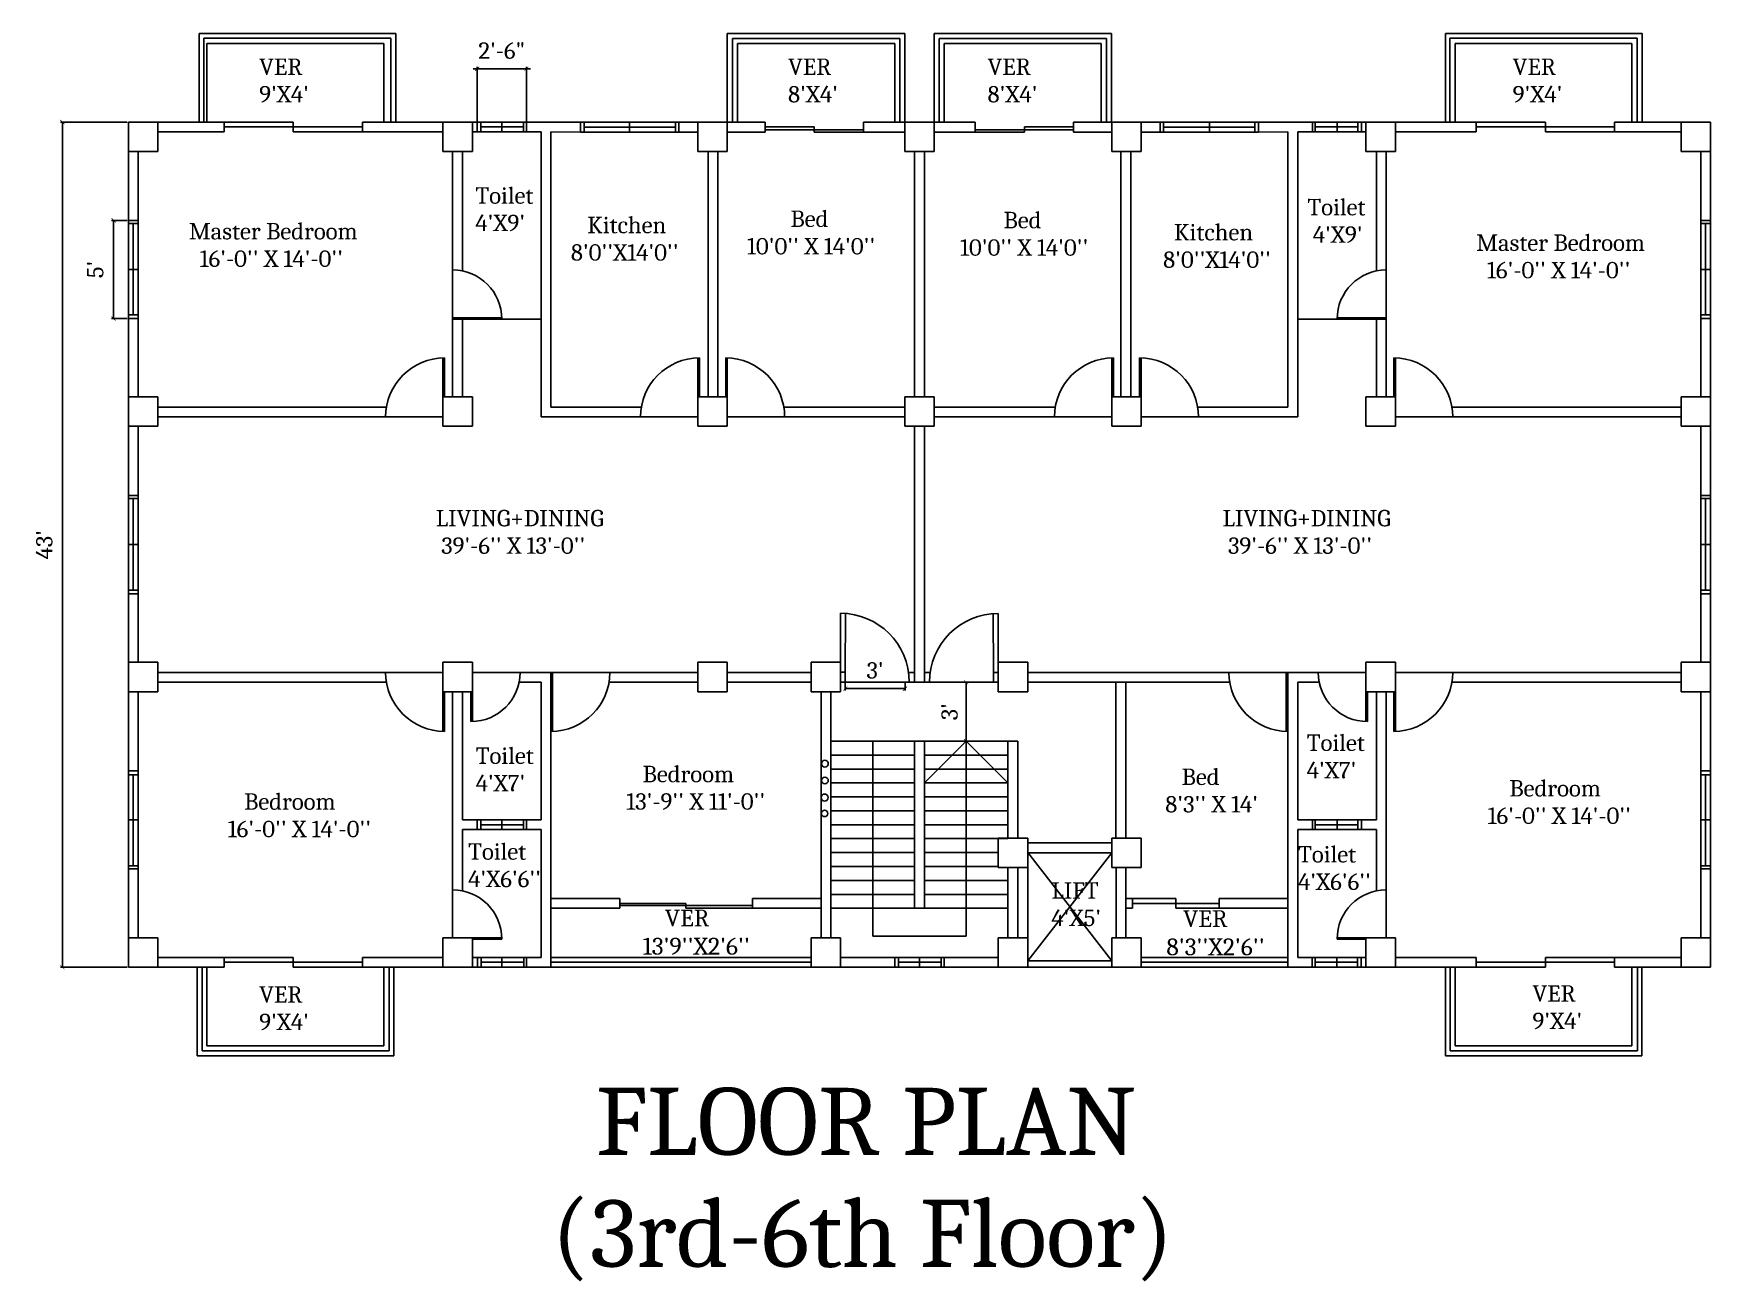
# Model space of a CAD drawing. Header units: inches. Extents: x -9560 to 22259, y -8480 to 5816.
# Drawn here: x 1494 to 2518, y 173 to 935 of the extents above; entities that cross this region are included whole.
import ezdxf

# ---------------------------------------------------------------- set-up
doc = ezdxf.new("R2010")
doc.units = ezdxf.units.IN
doc.header["$LTSCALE"] = 2
for name, color, linetype in [('Dimension', 254, 'Continuous'), ('Door', 132, 'Continuous'), ('FloorPlan', 2, 'Continuous'), ('Sliding Door', 6, 'Continuous'), ('Text', 1, 'Continuous'), ('Window', 90, 'Continuous')]:
    doc.layers.add(name, color=color, linetype=linetype)
doc.styles.get("Standard").update_dxf_attribs({"font": 'Cambria Math.ttf', "height": 10})
doc.dimstyles.new('ISO-25', dxfattribs={"dimscale": 0, "dimtxt": 10, "dimasz": 2.5, "dimexe": 1.25, "dimexo": 0.625, "dimgap": 14.63, "dimtad": 1, "dimdec": 0, "dimlunit": 4, "dimtxsty": 'Standard', "dimblk": 'ARCHTICK', "dimcen": 2.5, "dimadec": 0, "dimazin": 0, "dimtfac": 1, "dimtdec": 0, "dimtix": 1, "dimtmove": 2, "dimatfit": 0, "dimldrblk": 'ARCHTICK', "dimfxl": 1, "dimarcsym": 0})

msp = doc.modelspace()

# ---------------------------------------------------------------- texts
at = {"layer": 'Text', "attachment_point": 1}
for s, insert, char_height, width in [("VER\\P9'X4'", (1631.6, 920), 10.05, 870.499), ("VER\\P8'X4'", (1954.5, 920), 10.05, 870.499), ("VER\\P8'X4'", (2076.3, 920), 10.05, 870.499), ("VER\\P9'X4'", (2396.9, 920), 10.05, 870.499), ("Toilet\\P4'X9'", (1763.6, 841.4), 10.05, 36.203), ("Toilet\\P 4'X9'", (2271.6, 834.3), 10.05, 870.499), ("Master Bedroom\\P  16'-0'' X 14'-0''", (1588.6, 819.6), 10.048, 105.417), ("   Kitchen \\P8'0''X14'0''", (1821.9, 823.4), 10.048, 511.099), ("        Bed \\P10'0'' X 14'0''", (1929.4, 827.2), 10.048, 511.099), ("        Bed \\P10'0'' X 14'0''", (2059.5, 826.4), 10.048, 511.099), ("  Kitchen \\P8'0''X14'0''", (2183.5, 819), 10.048, 511.099), ("Master Bedroom\\P  16'-0'' X 14'-0''", (2374.6, 812.6), 10.048, 511.099), ("LIVING+DINING\\P 39'-6'' X 13'-0''", (1739.4, 644.4), 10.048, 100.546), ("LIVING+DINING\\P 39'-6'' X 13'-0''", (2219.8, 644.4), 10.048, 511.099), (" Toilet\\P 4'X7'", (2267.9, 507.3), 10.05, 870.499), ("Toilet\\P4'X7'", (1763.8, 499.4), 10.05, 870.499), ("   Bedroom\\P13'-9'' X 11'-0''", (1855.7, 488.2), 10.048, 511.099), ("   Bed \\P8'3'' X 14'", (2184.8, 486.5), 10.048, 511.099), ("   Bedroom\\P16'-0'' X 14'-0''", (1612.4, 471.4), 10.048, 511.099), ("    Bedroom\\P16'-0'' X 14'-0''", (2381.6, 479.5), 10.048, 511.099), ("Toilet\\P4'X6'6''", (1759.2, 440.9), 10.05, 870.499), ("Toilet\\P4'X6'6''", (2265.9, 439.2), 10.05, 870.499), ("LIFT\\P4'X5'", (2115.3, 417.1), 10.05, 870.499), ("    VER\\P13'9''X2'6''", (1865.7, 400.4), 10.315, 893.62), ("   VER\\P8'3''X2'6''", (2185.5, 400), 10.315, 893.62), ("VER\\P9'X4'", (1631.6, 353.6), 10.05, 870.499), ("VER\\P9'X4'", (2409, 354.2), 10.05, 870.499), ('\\pt410,820.1,1394;  FLOOR PLAN\\P\\ptz;(3rd-6th Floor)', (1810.1, 291.6), 41, 3012.111)]:
    msp.add_mtext(s, dxfattribs=dict(at, insert=insert, char_height=char_height, width=width))

# ---------------------------------------------------------------- blocks, each defined once
blk = doc.blocks.new('_ArchTick')
at = {"color": 0, "linetype": 'ByBlock', "const_width": 0.15}
blk.add_lwpolyline([(-0.5, -0.5), (0.5, 0.5)], dxfattribs=at)
blk = doc.blocks.new('*D26')
at = {"layer": 'Defpoints', "color": 0, "transparency": 16777216}
for p in [(1511.4, 881.2), (1551.7, 881.2), (1551.7, 365.2)]:
    blk.add_point(p, dxfattribs=at)
at = {"layer": 'Dimension', "color": 0, "lineweight": -2, "transparency": 16777216}
for p, q in [((1551, 881.2), (1510.2, 881.2)), ((1511.4, 365.2), (1511.4, 881.2)), ((1551, 365.2), (1510.2, 365.2))]:
    blk.add_line(p, q, dxfattribs=at)
at = {"layer": 'Dimension', "color": 0, "lineweight": -2, "transparency": 16777216, "xscale": 2.5, "yscale": 2.5, "zscale": 2.5}
for p, rotation in [((1511.4, 881.2), 90), ((1511.4, 365.2), 270)]:
    blk.add_blockref('_ArchTick', p, dxfattribs=dict(at, rotation=rotation))
at = {"layer": 'Dimension', "color": 0, "transparency": 16777216, "insert": (1500.4, 623.2), "char_height": 10, "attachment_point": 5, "rotation": 90}
blk.add_mtext("43'", dxfattribs=at)
blk = doc.blocks.new('*D27')
at = {"layer": 'Defpoints', "color": 0, "transparency": 16777216}
for p in [(1551.7, 821.2), (1542.7, 761.2), (1551.7, 761.2)]:
    blk.add_point(p, dxfattribs=at)
at = {"layer": 'Dimension', "color": 0, "lineweight": -2, "transparency": 16777216}
for p, q in [((1551, 821.2), (1541.4, 821.2)), ((1542.7, 821.2), (1542.7, 761.2)), ((1551, 761.2), (1541.4, 761.2))]:
    blk.add_line(p, q, dxfattribs=at)
at = {"layer": 'Dimension', "color": 0, "lineweight": -2, "transparency": 16777216, "xscale": 2.5, "yscale": 2.5, "zscale": 2.5}
for p, rotation in [((1542.7, 821.2), 90), ((1542.7, 761.2), 270)]:
    blk.add_blockref('_ArchTick', p, dxfattribs=dict(at, rotation=rotation))
at = {"layer": 'Dimension', "color": 0, "transparency": 16777216, "insert": (1531.5, 791.2), "char_height": 10, "attachment_point": 5, "rotation": 90}
blk.add_mtext("5'", dxfattribs=at)
blk = doc.blocks.new('*D28')
at = {"layer": 'Defpoints', "color": 0, "transparency": 16777216}
for p in [(1794.7, 913.7), (1764.7, 881.2), (1794.7, 881.2)]:
    blk.add_point(p, dxfattribs=at)
at = {"layer": 'Dimension', "color": 0, "lineweight": -2, "transparency": 16777216}
for p, q in [((1764.7, 913.7), (1762.2, 913.7)), ((1764.7, 881.8), (1764.7, 915)), ((1764.7, 913.7), (1794.7, 913.7)), ((1794.7, 881.8), (1794.7, 915)), ((1794.7, 913.7), (1797.2, 913.7))]:
    blk.add_line(p, q, dxfattribs=at)
at = {"layer": 'Dimension', "color": 0, "lineweight": -2, "transparency": 16777216, "xscale": 2.5, "yscale": 2.5, "zscale": 2.5}
blk.add_blockref('_ArchTick', (1764.7, 913.7), dxfattribs=at)
at = {"layer": 'Dimension', "color": 0, "lineweight": -2, "transparency": 16777216, "xscale": 2.5, "yscale": 2.5, "zscale": 2.5, "rotation": 180}
blk.add_blockref('_ArchTick', (1794.7, 913.7), dxfattribs=at)
at = {"layer": 'Dimension', "color": 0, "transparency": 16777216, "insert": (1779.7, 924.8), "char_height": 10, "attachment_point": 5}
blk.add_mtext('2\'-6"', dxfattribs=at)
blk = doc.blocks.new('*D29')
at = {"layer": 'Defpoints', "color": 0, "transparency": 16777216}
for p in [(2082.8, 539.2), (2063.2, 503.2), (2082.8, 503.2)]:
    blk.add_point(p, dxfattribs=at)
at = {"layer": 'Dimension', "color": 0, "lineweight": -2, "transparency": 16777216}
for p, q in [((2082.2, 539.2), (2061.9, 539.2)), ((2063.2, 539.2), (2063.2, 503.2)), ((2082.2, 503.2), (2061.9, 503.2))]:
    blk.add_line(p, q, dxfattribs=at)
at = {"layer": 'Dimension', "color": 0, "lineweight": -2, "transparency": 16777216, "xscale": 2.5, "yscale": 2.5, "zscale": 2.5}
for p, rotation in [((2063.2, 539.2), 90), ((2063.2, 503.2), 270)]:
    blk.add_blockref('_ArchTick', p, dxfattribs=dict(at, rotation=rotation))
at = {"layer": 'Dimension', "color": 0, "transparency": 16777216, "insert": (2053.1, 521.2), "char_height": 10, "attachment_point": 5, "rotation": 90}
blk.add_mtext("3'", dxfattribs=at)
blk = doc.blocks.new('*D30')
at = {"layer": 'Defpoints', "color": 0, "transparency": 16777216}
for p in [(1989.4, 539.3), (2025.9, 539.3), (2025.9, 535.3)]:
    blk.add_point(p, dxfattribs=at)
at = {"layer": 'Dimension', "color": 0, "lineweight": -2, "transparency": 16777216}
for p, q in [((1989.4, 538.7), (1989.4, 534.1)), ((1989.4, 535.3), (2025.9, 535.3)), ((2025.9, 538.7), (2025.9, 534.1))]:
    blk.add_line(p, q, dxfattribs=at)
at = {"layer": 'Dimension', "color": 0, "lineweight": -2, "transparency": 16777216, "xscale": 2.5, "yscale": 2.5, "zscale": 2.5}
for p, rotation in [((1989.4, 535.3), 180.000000000013), ((2025.9, 535.3), 1.302755197527456e-11)]:
    blk.add_blockref('_ArchTick', p, dxfattribs=dict(at, rotation=rotation))
at = {"layer": 'Dimension', "color": 0, "transparency": 16777216, "insert": (2007.6, 546.4), "char_height": 10, "attachment_point": 5}
blk.add_mtext("3'", dxfattribs=at)

# ---------------------------------------------------------------- dimensions: what is measured, and where the dimension line sits
at = {"layer": 'Dimension'}
dim = msp.add_linear_dim(base=(1794.7, 913.7), p1=(1764.7, 881.2), p2=(1794.7, 881.2), dimstyle='ISO-25', override={"dimscale": 1, "dimtxt": 18, "dimgap": 6}, dxfattribs=at)
dim.commit()
dim.dimension.update_dxf_attribs({"geometry": '*D28', "text_midpoint": (1779.7, 924.8)})
for base, p1, p2, angle, override, picture, middle in [((1511.4, 881.2), (1551.7, 365.2), (1551.7, 881.2), 90, {"dimscale": 1, "dimtxt": 24, "dimgap": 6}, '*D26', (1500.4, 623.2)), ((1542.7, 761.2), (1551.7, 821.2), (1551.7, 761.2), 90, {"dimscale": 1, "dimtxt": 18, "dimgap": 6}, '*D27', (1531.5, 791.2)), ((2025.8899, 535.3209), (1989.3946, 539.3375), (2025.8899, 539.3375), 180, {"dimscale": 1, "dimtxt": 18, "dimgap": 6}, '*D30', (2007.6422, 546.3788)), ((2063.2, 503.2), (2082.8, 539.2), (2082.8, 503.2), 90, {"dimscale": 1, "dimtxt": 24, "dimgap": 5}, '*D29', (2053.1, 521.2))]:
    dim = msp.add_linear_dim(base=base, p1=p1, p2=p2, angle=angle, dimstyle='ISO-25', override=override, dxfattribs=at)
    dim.commit()
    dim.dimension.update_dxf_attribs({"geometry": picture, "text_midpoint": middle})

# ---------------------------------------------------------------- linework, layer by layer
at = {"layer": 'Door'}
for p, q in [((1749.7, 761.7), (1779.7, 761.7)), ((1749.7, 760.9), (1779.7, 760.9)), ((2319.7, 761.7), (2289.7, 761.7)), ((2319.7, 760.9), (2289.7, 760.9)), ((1743.8, 713.5), (1743.8, 737.2)), ((1744.8, 713.5), (1744.8, 737.2)), ((1916.4, 713.5), (1916.4, 737.2)), ((1917.4, 713.5), (1917.4, 737.2)), ((2152.1, 713.5), (2152.1, 737.2)), ((2153.1, 713.5), (2153.1, 737.2)), ((2169.1, 713.5), (2169.1, 737.2)), ((2170.1, 713.5), (2170.1, 737.2)), ((2324.3, 713.5), (2324.3, 737.2)), ((2325.3, 713.5), (2325.3, 737.2)), ((1986.5, 539.3), (1986.5, 581.3)), ((1989.4, 545.3), (1989.5, 581.2)), ((2079.9, 545.2), (2079.8, 581.1)), ((2082.8, 539.2), (2082.8, 581.2)), ((1809.7, 539.2), (1809.7, 545.2)), ((1810.7, 545.2), (1810.7, 509.3)), ((1986.5, 545.3), (1989.4, 545.3)), ((1989.4, 545.3), (1989.4, 539.3)), ((2028, 545.2), (2031.7, 545.2)), ((2037.7, 545.2), (2041.3, 545.2)), ((2082.8, 545.2), (2079.9, 545.2)), ((2258.7, 545.2), (2258.7, 509.3)), ((2259.7, 539.2), (2259.7, 545.2)), ((1743.8, 533.4), (1743.8, 509.3)), ((1744.8, 533.4), (1744.8, 509.2)), ((1760.9, 533.4), (1760.9, 515.2)), ((1761.8, 533.4), (1761.8, 515.3)), ((1809.7, 539.2), (1810.7, 539.2)), ((1809.7, 539.2), (1809.7, 509.2)), ((2259.7, 539.2), (2258.7, 539.2)), ((2259.7, 539.2), (2259.7, 509.2)), ((2307.3, 533.4), (2307.3, 515.3)), ((2308.2, 533.4), (2308.2, 515.2)), ((2324.3, 533.4), (2324.3, 509.2)), ((2325.3, 533.4), (2325.3, 509.3)), ((1761.8, 383.2), (1779.7, 383.2)), ((1779.7, 382.4), (1761.8, 382.4)), ((2307.3, 383.2), (2289.7, 383.2)), ((2289.7, 382.4), (2307.3, 382.4))]:
    msp.add_line(p, q, dxfattribs=at)
for centre, radius, start, end in [((1749.7, 760.9), 30, 0, 90), ((2319.7, 760.9), 30, 90, 180), ((1744.8, 701.2), 36, 90, 180), ((1900.4, 701.2), 36, 90, 180), ((1916.4, 701.2), 36, 0, 90), ((2153.1, 701.2), 36, 90, 180), ((2169.1, 701.2), 36, 0, 90), ((2324.3, 701.2), 36, 0, 90), ((1986.5, 539.3), 42, 0, 90), ((2082.8, 539.2), 42, 90, 180), ((1744.8, 545.2), 36, 180, 270), ((1760.9, 545.2), 30, 270, 0), ((1809.7, 545.2), 36, 270, 0), ((2259.7, 545.2), 36, 180, 270), ((2308.2, 545.2), 30, 180, 270), ((2324.3, 545.2), 36, 270, 0), ((1749.7, 382.4), 30, 0, 90), ((2319.7, 382.4), 30, 90, 180)]:
    msp.add_arc(centre, radius, start, end, dxfattribs=at)
at = {"layer": 'FloorPlan'}
for p, q in [((1601, 935.2), (1595, 935.2)), ((1595, 935.2), (1595, 881.2)), ((1712, 932.4), (1597.7, 932.4)), ((1597.7, 932.4), (1597.7, 881.2)), ((1715, 935.2), (1601, 935.2)), ((1712, 881.2), (1712, 932.4)), ((1715, 929.2), (1715, 935.2)), ((1917.4, 929.2), (1917.4, 935.2)), ((1917.4, 935.2), (2019.7, 935.2)), ((1920.5, 881.2), (1920.5, 932.2)), ((1920.5, 932.2), (2022.7, 932.2)), ((2019.7, 935.2), (2025.7, 935.2)), ((2022.7, 932.2), (2022.7, 881.2)), ((2025.7, 935.2), (2025.7, 881.2)), ((2043.7, 929.2), (2043.7, 935.2)), ((2043.7, 935.2), (2146, 935.2)), ((2046.8, 881.2), (2046.8, 932.2)), ((2046.8, 932.2), (2149, 932.2)), ((2146, 935.2), (2152, 935.2)), ((2149, 932.2), (2149, 881.2)), ((2152, 935.2), (2152, 881.2)), ((2361.9, 935.2), (2355.9, 935.2)), ((2355.9, 935.2), (2355.9, 881.2)), ((2472.9, 932.4), (2358.6, 932.4)), ((2358.6, 932.4), (2358.6, 881.2)), ((2475.9, 935.2), (2361.9, 935.2)), ((2472.9, 881.2), (2472.9, 932.4)), ((2475.9, 929.2), (2475.9, 935.2)), ((1653.7, 929.2), (1599.7, 929.2)), ((1599.7, 929.2), (1599.7, 881.2)), ((1653.7, 929.2), (1707.7, 929.2)), ((1707.7, 929.2), (1707.7, 881.2)), ((1715, 881.2), (1715, 929.2)), ((1917.4, 881.2), (1917.4, 929.2)), ((1971.7, 929.2), (1923.7, 929.2)), ((1923.7, 929.2), (1923.7, 881.2)), ((1971.7, 929.2), (2019.7, 929.2)), ((2019.7, 929.2), (2019.7, 881.2)), ((2043.7, 881.2), (2043.7, 929.2)), ((2097.7, 929.2), (2049.7, 929.2)), ((2049.7, 929.2), (2049.7, 881.2)), ((2097.7, 929.2), (2145.7, 929.2)), ((2145.7, 929.2), (2145.7, 881.2)), ((2415.7, 929.2), (2361.7, 929.2)), ((2361.7, 929.2), (2361.7, 881.2)), ((2415.7, 929.2), (2469.7, 929.2)), ((2469.7, 929.2), (2469.7, 881.2)), ((2475.9, 881.2), (2475.9, 929.2)), ((1551.7, 875.2), (1551.7, 881.2)), ((1551.7, 881.2), (1557.7, 881.2)), ((1569.7, 881.2), (1551.7, 881.2)), ((1551.7, 881.2), (1551.7, 863.2)), ((1610.2, 881.2), (1557.7, 881.2)), ((1569.7, 863.2), (1569.7, 881.2)), ((1610.2, 881.2), (1610.2, 875.2)), ((1694.7, 875.2), (1694.7, 881.2)), ((1694.7, 881.2), (1743.8, 881.2)), ((1761.8, 881.2), (1743.8, 881.2)), ((1743.8, 881.2), (1743.8, 863.2)), ((1761.8, 863.2), (1761.8, 881.2)), ((1761.8, 881.2), (1764.7, 881.2)), ((1764.7, 881.2), (1764.7, 875.2)), ((1794.7, 881.8), (1794.7, 875.2)), ((1794.7, 881.2), (1827.7, 881.1)), ((1827.7, 881.1), (1827.7, 875.1)), ((1887.7, 881.1), (1899.4, 881.2)), ((1887.7, 881.1), (1887.7, 875.1)), ((1917.4, 881.2), (1899.4, 881.2)), ((1899.4, 881.2), (1899.4, 863.2)), ((1917.4, 863.2), (1917.4, 881.2)), ((1923.7, 881.2), (1917.4, 881.2)), ((1940.5, 881.2), (1923.7, 881.2)), ((1940.5, 881.2), (1940.5, 875.1)), ((2000.5, 881.2), (2001.7, 881.2)), ((2000.5, 875.1), (2000.5, 881.2)), ((2068.8, 881.2), (2000.5, 881.2)), ((2001.7, 881.2), (2031.7, 881.2)), ((2043.7, 881.2), (2025.7, 881.2)), ((2043.7, 881.2), (2025.7, 881.2)), ((2025.7, 881.2), (2025.7, 863.2)), ((2025.7, 875.2), (2025.7, 881.2)), ((2025.7, 881.2), (2025.7, 878.2)), ((2043.7, 881.2), (2025.7, 881.2)), ((2067.7, 881.2), (2037.7, 881.2)), ((2043.7, 863.2), (2043.7, 881.2)), ((2068.8, 881.2), (2067.7, 881.2)), ((2068.8, 875.1), (2068.8, 881.2)), ((2128.8, 881.2), (2128.8, 875.1)), ((2128.8, 881.2), (2152, 881.2)), ((2170.1, 881.2), (2152.1, 881.2)), ((2152.1, 881.2), (2152.1, 863.2)), ((2170.1, 863.2), (2170.1, 881.2)), ((2170.1, 881.2), (2181.7, 881.1)), ((2181.7, 881.1), (2181.7, 875.1)), ((2241.7, 881.1), (2274.7, 881.2)), ((2241.7, 881.1), (2241.7, 875.1)), ((2274.7, 881.2), (2274.7, 875.2)), ((2304.7, 881.2), (2307.3, 881.2)), ((2304.7, 881.2), (2304.7, 875.2)), ((2325.3, 881.2), (2307.3, 881.2)), ((2307.3, 881.2), (2307.3, 863.2)), ((2325.3, 863.2), (2325.3, 881.2)), ((2325.3, 881.2), (2374.7, 881.2)), ((2374.7, 875.2), (2374.7, 881.2)), ((2459.1, 881.2), (2511.7, 881.2)), ((2459.1, 881.2), (2459.1, 875.2)), ((2517.7, 881.2), (2499.7, 881.2)), ((2499.7, 881.2), (2499.7, 863.2)), ((2517.7, 881.2), (2511.7, 881.2)), ((2517.7, 875.2), (2517.7, 881.2)), ((2517.7, 863.2), (2517.7, 881.2)), ((1551.7, 875.2), (1551.7, 821.2)), ((1610.2, 875.2), (1569.7, 875.2)), ((1743.8, 875.2), (1694.7, 875.2)), ((1761.8, 875.2), (1803.7, 875.2)), ((1803.7, 875.2), (1803.7, 707.2)), ((1809.7, 875.2), (1809.7, 707.2)), ((1809.7, 875.2), (1827.7, 875.1)), ((1887.7, 875.1), (1899.4, 875.1)), ((1917.4, 875.1), (1940.5, 875.1)), ((2000.5, 875.1), (2001.7, 875.1)), ((2001.7, 875.1), (2025.7, 875.1)), ((2067.7, 875.1), (2043.7, 875.1)), ((2068.8, 875.1), (2067.7, 875.1)), ((2152.1, 875.1), (2128.8, 875.1)), ((2181.7, 875.1), (2170.1, 875.1)), ((2259.7, 875.2), (2241.7, 875.1)), ((2259.7, 875.2), (2259.7, 707.2)), ((2265.7, 875.2), (2265.7, 707.2)), ((2307.3, 875.2), (2265.7, 875.2)), ((2325.3, 875.2), (2374.7, 875.2)), ((2459.1, 875.2), (2499.7, 875.2)), ((2517.7, 875.2), (2517.7, 821.2)), ((1551.7, 863.2), (1569.7, 863.2)), ((1557.7, 863.2), (1557.7, 821.2)), ((1557.7, 863.2), (1557.7, 821.2)), ((1743.8, 863.2), (1761.8, 863.2)), ((1749.7, 863.2), (1749.7, 713.5)), ((1755.7, 863.2), (1755.7, 790.2)), ((1755.7, 863.2), (1755.7, 790.2)), ((1899.4, 863.2), (1917.4, 863.2)), ((1905.7, 863.2), (1905.7, 713.5)), ((1911.7, 863.2), (1911.7, 713.5)), ((2025.7, 863.2), (2043.7, 863.2)), ((2031.7, 863.2), (2031.7, 713.5)), ((2037.7, 863.2), (2037.7, 713.5)), ((2152.1, 863.2), (2170.1, 863.2)), ((2157.7, 863.2), (2157.7, 713.5)), ((2163.7, 863.2), (2163.7, 713.5)), ((2307.3, 863.2), (2325.3, 863.2)), ((2313.7, 863.2), (2313.7, 790.2)), ((2313.7, 863.2), (2313.7, 790.2)), ((2319.7, 863.2), (2319.7, 713.5)), ((2499.7, 863.2), (2517.7, 863.2)), ((2511.7, 863.2), (2511.7, 821.2)), ((2511.7, 863.2), (2511.7, 821.2)), ((2517.7, 863.2), (2511.7, 863.2)), ((1551.7, 821.2), (1557.7, 821.2)), ((2511.7, 821.2), (2517.7, 821.2)), ((1749.7, 790.9), (1749.7, 760.9)), ((2319.7, 790.9), (2319.7, 760.9)), ((1551.7, 761.2), (1551.7, 653.2)), ((1551.7, 761.2), (1557.7, 761.2)), ((1557.7, 761.2), (1557.7, 713.5)), ((1557.7, 761.2), (1557.7, 713.5)), ((1749.7, 760.9), (1749.7, 761.7)), ((1755.7, 761.7), (1755.7, 713.5)), ((1755.7, 760.9), (1803.7, 760.9)), ((2313.7, 760.9), (2265.7, 760.9)), ((2313.7, 761.7), (2313.7, 713.5)), ((2319.7, 760.9), (2319.7, 761.7)), ((2511.7, 761.2), (2511.7, 713.5)), ((2511.7, 761.2), (2511.7, 713.5)), ((2511.7, 761.2), (2517.7, 761.2)), ((2517.7, 761.2), (2517.7, 653.2)), ((1899.4, 713.5), (1899.4, 737.2)), ((1900.4, 713.5), (1900.4, 737.2)), ((1569.7, 713.5), (1551.7, 713.5)), ((1551.7, 713.5), (1551.7, 695.5)), ((1569.7, 695.5), (1569.7, 713.5)), ((1569.7, 707.2), (1709.3, 707.2)), ((1761.8, 713.5), (1743.8, 713.5)), ((1743.8, 713.5), (1743.8, 695.5)), ((1761.8, 695.5), (1761.8, 713.5)), ((1803.7, 707.2), (1803.7, 701.2)), ((1809.7, 707.2), (1864.9, 707.2)), ((1917.4, 713.5), (1899.4, 713.5)), ((1899.4, 713.5), (1899.4, 695.5)), ((1917.4, 695.5), (1917.4, 713.5)), ((1951.9, 707.2), (2001.7, 707.2)), ((2001.7, 707.2), (2025.7, 707.2)), ((2043.7, 713.5), (2025.7, 713.5)), ((2025.7, 713.5), (2025.7, 695.5)), ((2043.7, 695.5), (2043.7, 713.5)), ((2067.7, 707.2), (2043.7, 707.2)), ((2117.6, 707.2), (2067.7, 707.2)), ((2170.1, 713.5), (2152.1, 713.5)), ((2152.1, 713.5), (2152.1, 695.5)), ((2170.1, 695.5), (2170.1, 713.5)), ((2259.7, 707.2), (2204.6, 707.2)), ((2265.7, 707.2), (2265.7, 701.2)), ((2325.3, 713.5), (2307.3, 713.5)), ((2307.3, 713.5), (2307.3, 695.5)), ((2325.3, 695.5), (2325.3, 713.5)), ((2499.7, 707.2), (2359.8, 707.2)), ((2517.7, 713.5), (2499.7, 713.5)), ((2499.7, 713.5), (2499.7, 695.5)), ((2517.7, 695.5), (2517.7, 713.5)), ((1569.7, 701.2), (1743.8, 701.2)), ((1803.7, 701.2), (1809.7, 701.2)), ((1809.7, 701.2), (1899.4, 701.2)), ((1864.4, 701.2), (1894.2, 701.2)), ((1917.4, 701.2), (2001.7, 701.2)), ((1947.7, 701.2), (1917.4, 701.2)), ((2001.7, 701.2), (2025.7, 701.2)), ((2067.7, 701.2), (2043.7, 701.2)), ((2152.1, 701.2), (2067.7, 701.2)), ((2121.7, 701.2), (2152.1, 701.2)), ((2259.7, 701.2), (2170.1, 701.2)), ((2199.7, 701.2), (2170.1, 701.2)), ((2265.7, 701.2), (2259.7, 701.2)), ((2499.7, 701.2), (2325.3, 701.2)), ((2355.7, 701.2), (2325.3, 701.2)), ((1551.7, 695.5), (1569.7, 695.5)), ((1557.7, 695.5), (1557.7, 653.2)), ((1743.8, 695.5), (1761.8, 695.5)), ((1899.4, 695.5), (1917.4, 695.5)), ((2025.7, 695.5), (2043.7, 695.5)), ((2031.7, 695.5), (2031.7, 539.2)), ((2037.7, 695.5), (2037.7, 539.2)), ((2152.1, 695.5), (2170.1, 695.5)), ((2307.3, 695.5), (2325.3, 695.5)), ((2499.7, 695.5), (2517.7, 695.5)), ((2511.7, 695.5), (2511.7, 653.2)), ((1551.7, 653.2), (1557.7, 653.2)), ((2511.7, 653.2), (2517.7, 653.2)), ((1551.7, 593.2), (1551.7, 485.2)), ((1551.7, 593.2), (1557.7, 593.2)), ((1557.7, 593.2), (1557.7, 551.4)), ((2511.7, 593.2), (2511.7, 551.4)), ((2511.7, 593.2), (2517.7, 593.2)), ((2517.7, 593.2), (2517.7, 485.2)), ((1569.7, 551.4), (1551.7, 551.4)), ((1551.7, 551.4), (1551.7, 533.4)), ((1569.7, 551.4), (1569.7, 545.4)), ((1569.7, 533.4), (1569.7, 545.4)), ((1569.7, 545.2), (1743.8, 545.2)), ((1713.7, 545.2), (1743.8, 545.2)), ((1761.8, 551.4), (1743.8, 551.4)), ((1743.8, 551.4), (1743.8, 533.4)), ((1761.8, 533.4), (1761.8, 551.4)), ((1761.8, 545.2), (1803.7, 545.2)), ((1785.7, 545.2), (1761.8, 545.2)), ((1790.9, 545.2), (1767.1, 545.2)), ((1803.7, 545.2), (1809.7, 545.2)), ((1809.7, 545.2), (1899.4, 545.2)), ((1810.7, 545.2), (1809.7, 545.2)), ((1917.4, 551.4), (1899.4, 551.4)), ((1899.4, 551.4), (1899.4, 533.4)), ((1917.4, 533.4), (1917.4, 551.4)), ((1917.4, 545.2), (1968.5, 545.2)), ((1986.5, 551.4), (1968.5, 551.4)), ((1968.5, 551.4), (1968.5, 533.4)), ((1968.5, 551.4), (1968.5, 545.4)), ((1986.5, 533.4), (1986.5, 551.4)), ((2028.7, 545.2), (2028.7, 545.2)), ((2040.6, 545.2), (2040.6, 545.2)), ((2079.9, 545.2), (2079.9, 539.2)), ((2100.8, 551.4), (2082.8, 551.4)), ((2082.8, 551.4), (2082.8, 533.4)), ((2100.8, 533.4), (2100.8, 551.4)), ((2157.7, 545.2), (2100.8, 545.2)), ((2157.7, 545.2), (2163.7, 545.2)), ((2259.7, 545.2), (2163.7, 545.2)), ((2258.7, 545.2), (2259.7, 545.2)), ((2259.7, 545.2), (2265.7, 545.2)), ((2307.3, 545.2), (2265.7, 545.2)), ((2283.7, 545.2), (2307.3, 545.2)), ((2325.3, 551.4), (2307.3, 551.4)), ((2307.3, 545.4), (2307.3, 551.4)), ((2307.3, 545.4), (2307.3, 533.4)), ((2325.3, 533.4), (2325.3, 551.4)), ((2499.7, 545.2), (2325.3, 545.2)), ((2355.7, 545.2), (2325.3, 545.2)), ((2517.7, 551.4), (2499.7, 551.4)), ((2499.7, 551.4), (2499.7, 533.4)), ((2499.7, 551.4), (2517.7, 551.4)), ((2517.7, 533.4), (2517.7, 551.4)), ((1551.7, 533.4), (1569.7, 533.4)), ((1557.7, 533.4), (1557.7, 485.2)), ((1569.7, 539.2), (1709.3, 539.2)), ((1743.8, 533.4), (1761.8, 533.4)), ((1749.7, 533.4), (1749.7, 383.2)), ((1755.7, 533.4), (1755.7, 455.2)), ((1790.3, 539.2), (1803.7, 539.2)), ((1803.7, 539.2), (1803.7, 455.2)), ((1803.7, 539.2), (1803.7, 455.2)), ((1809.7, 539.2), (1809.7, 371.2)), ((1845.7, 539.2), (1899.4, 539.2)), ((1899.4, 533.4), (1917.4, 533.4)), ((1899.4, 533.4), (1905.4, 533.4)), ((1917.4, 539.2), (1968.5, 539.2)), ((1968.5, 533.4), (1974.7, 533.4)), ((1974.7, 383.2), (1974.7, 533.4)), ((1974.7, 533.4), (1980.7, 533.4)), ((1980.7, 383.2), (1980.7, 533.4)), ((1980.7, 533.4), (1986.5, 533.4)), ((2028.5, 539.3), (1986.5, 539.3)), ((2016.5, 539.2), (2031.7, 539.2)), ((2031.7, 539.2), (2037.7, 539.2)), ((2037.7, 539.2), (2040.8, 539.2)), ((2040.8, 539.2), (2082.8, 539.2)), ((2082.8, 539.2), (2067.7, 539.2)), ((2082.8, 533.4), (2088.7, 533.4)), ((2088.7, 533.4), (2094.7, 533.4)), ((2094.7, 533.4), (2100.8, 533.4)), ((2157.7, 539.2), (2100.8, 539.2)), ((2154.7, 444.1), (2154.7, 539.2)), ((2157.7, 539.2), (2163.7, 539.2)), ((2160.7, 444.1), (2160.7, 539.2)), ((2223.7, 539.2), (2163.7, 539.2)), ((2259.7, 539.2), (2259.7, 371.2)), ((2278.8, 539.2), (2265.7, 539.2)), ((2265.7, 539.2), (2265.7, 455.2)), ((2265.7, 539.2), (2265.7, 455.2)), ((2307.3, 533.4), (2325.3, 533.4)), ((2313.7, 533.4), (2313.7, 455.2)), ((2319.7, 533.4), (2319.7, 383.2)), ((2499.7, 539.2), (2359.8, 539.2)), ((2499.7, 533.4), (2517.7, 533.4)), ((2511.7, 533.4), (2511.7, 485.2)), ((1980.7, 503.2), (2031.7, 503.2)), ((2006.2, 503.2), (2006.2, 401.2)), ((2031.7, 503.2), (2031.7, 401.2)), ((2031.7, 503.2), (2037.7, 503.2)), ((2037.7, 503.2), (2037.7, 401.2)), ((2088.7, 503.2), (2037.7, 503.2)), ((2063.2, 503.2), (2037.7, 477.7)), ((2063.2, 401.2), (2063.2, 503.2)), ((2063.2, 503.2), (2088.7, 477.7)), ((2088.7, 443.7), (2088.7, 503.2)), ((2088.7, 503.2), (2094.7, 503.2)), ((2094.7, 444.1), (2094.7, 503.2)), ((1980.7, 494.7), (2031.7, 494.7)), ((2088.7, 494.7), (2037.7, 494.7)), ((1551.7, 485.2), (1557.7, 485.2)), ((1980.7, 486.2), (2031.7, 486.2)), ((2088.7, 486.2), (2037.7, 486.2)), ((2511.7, 485.2), (2517.7, 485.2)), ((1980.7, 477.7), (2031.7, 477.7)), ((2088.7, 477.7), (2037.7, 477.7)), ((1980.7, 469.2), (2031.7, 469.2)), ((1980.7, 460.7), (2031.7, 460.7)), ((2088.7, 469.2), (2037.7, 469.2)), ((2088.7, 460.7), (2037.7, 460.7)), ((1764.7, 455.2), (1755.7, 455.2)), ((1764.7, 455.2), (1764.7, 449.2)), ((1803.7, 455.2), (1794.7, 455.2)), ((1794.7, 455.2), (1794.7, 449.2)), ((1980.7, 452.2), (2031.7, 452.2)), ((2088.7, 452.2), (2037.7, 452.2)), ((2265.7, 455.2), (2274.7, 455.2)), ((2274.7, 455.2), (2274.7, 449.2)), ((2304.7, 455.2), (2313.7, 455.2)), ((2304.7, 455.2), (2304.7, 449.2)), ((1755.7, 449.2), (1755.7, 411.8)), ((1764.7, 449.2), (1755.7, 449.2)), ((1803.7, 449.2), (1794.7, 449.2)), ((1803.7, 449.2), (1803.7, 371.2)), ((1980.7, 443.7), (2031.7, 443.7)), ((2088.7, 443.7), (2037.7, 443.7)), ((2082.8, 426.1), (2082.8, 444.1)), ((2082.8, 444.1), (2100.8, 444.1)), ((2100.8, 444.1), (2100.8, 426.1)), ((2100.8, 441.2), (2152.1, 441.2)), ((2100.8, 435.1), (2100.8, 441.1)), ((2152.1, 426.1), (2152.1, 444.1)), ((2152.1, 444.1), (2170.1, 444.1)), ((2152.1, 444.1), (2158.1, 444.1)), ((2170.1, 444.1), (2170.1, 426.1)), ((2265.7, 449.2), (2265.7, 371.2)), ((2265.7, 449.2), (2274.7, 449.2)), ((2304.7, 449.2), (2313.7, 449.2)), ((2313.7, 449.2), (2313.7, 411.8)), ((1980.7, 435.2), (2031.7, 435.2)), ((2082.8, 435.2), (2037.7, 435.2)), ((2100.8, 375.2), (2100.8, 435.2)), ((2100.8, 435.2), (2152.1, 369.2)), ((2100.8, 435.1), (2152.1, 435.1)), ((2100.8, 369.2), (2152.1, 435.1)), ((1551.7, 425.2), (1551.7, 371.2)), ((1551.7, 425.2), (1557.7, 425.2)), ((1557.7, 425.2), (1557.7, 383.2)), ((1980.7, 426.7), (2031.7, 426.7)), ((2082.8, 426.7), (2037.7, 426.7)), ((2100.8, 426.1), (2082.8, 426.1)), ((2088.7, 383.2), (2088.7, 426.1)), ((2094.7, 383.2), (2094.7, 426.1)), ((2170.1, 426.1), (2152.1, 426.1)), ((2154.8, 426.1), (2154.8, 383.2)), ((2160.7, 426.1), (2160.7, 383.2)), ((2511.7, 425.2), (2511.7, 383.2)), ((2511.7, 425.2), (2517.7, 425.2)), ((2517.7, 425.2), (2517.7, 371.2)), ((1749.7, 412.4), (1749.7, 394.4)), ((1980.7, 418.2), (2031.7, 418.2)), ((1980.7, 409.7), (2031.7, 409.7)), ((2088.7, 418.2), (2037.7, 418.2)), ((2088.7, 409.7), (2037.7, 409.7)), ((1809.6, 407.2), (1851.7, 407.2)), ((1809.7, 371.2), (1809.6, 401.2)), ((1809.6, 401.2), (1851.7, 401.2)), ((1809.7, 407.2), (1851.7, 407.2)), ((1851.7, 407.2), (1851.7, 401.2)), ((1892.1, 403.8), (1892.1, 404.2)), ((1932.7, 407.2), (1974.7, 407.2)), ((1932.7, 401.2), (1932.7, 407.2)), ((1932.7, 401.2), (1974.7, 401.2)), ((1974.7, 401.2), (1932.7, 401.2)), ((1980.7, 383.2), (1980.7, 401.2)), ((1980.7, 401.2), (2031.7, 401.2)), ((2006.2, 401.2), (2006.2, 384.2)), ((2031.7, 401.2), (2037.7, 401.2)), ((2088.7, 401.2), (2037.7, 401.2)), ((2063.2, 384.2), (2063.2, 401.2)), ((2088.7, 383.2), (2088.7, 401.2)), ((2164.7, 407.2), (2160.7, 407.2)), ((2164.7, 401.2), (2160.7, 401.3)), ((2164.7, 401.2), (2164.7, 407.2)), ((2259.7, 407.2), (2217.6, 407.2)), ((2259.7, 407.2), (2217.6, 407.2)), ((2217.6, 407.2), (2217.6, 401.2)), ((2259.7, 401.2), (2217.6, 401.2)), ((2259.7, 371.2), (2259.7, 401.2)), ((2319.7, 401.2), (2319.7, 383.2)), ((1569.7, 383.2), (1551.7, 383.2)), ((1551.7, 383.2), (1551.7, 365.2)), ((1551.7, 383.2), (1557.7, 383.2)), ((1569.7, 365.2), (1569.7, 383.2)), ((1761.8, 383.2), (1743.8, 383.2)), ((1743.8, 383.2), (1743.8, 365.2)), ((1752.8, 383.2), (1749.8, 383.2)), ((1749.8, 383.2), (1755.8, 383.2)), ((1761.8, 365.2), (1761.8, 383.2)), ((1986.5, 383.2), (1968.5, 383.2)), ((1968.5, 383.2), (1968.5, 365.2)), ((1986.5, 365.2), (1986.5, 383.2)), ((2006.2, 384.2), (2063.2, 384.2)), ((2100.8, 383.2), (2082.8, 383.2)), ((2082.8, 383.2), (2082.8, 365.2)), ((2100.8, 383.2), (2094.8, 383.2)), ((2100.8, 365.2), (2100.8, 383.2)), ((2170.1, 383.2), (2152.1, 383.2)), ((2152.1, 383.2), (2152.1, 365.2)), ((2170.1, 365.2), (2170.1, 383.2)), ((2325.3, 383.2), (2307.3, 383.2)), ((2307.3, 383.2), (2307.3, 365.2)), ((2325.3, 365.2), (2325.3, 383.2)), ((2517.7, 383.2), (2499.7, 383.2)), ((2499.7, 383.2), (2499.7, 365.2)), ((2517.7, 365.2), (2517.7, 383.2)), ((1551.7, 371.2), (1551.7, 365.2)), ((1569.7, 371.2), (1610.2, 371.2)), ((1610.2, 371.2), (1610.2, 365.2)), ((1694.7, 371.2), (1743.8, 371.2)), ((1694.7, 365.2), (1694.7, 371.2)), ((1761.8, 371.2), (1764.8, 371.2)), ((1761.8, 371.2), (1764.8, 371.2)), ((1764.8, 371.2), (1764.8, 365.2)), ((1794.8, 371.2), (1803.7, 371.2)), ((1794.8, 371.2), (1794.8, 365.2)), ((1809.7, 371.2), (1905.7, 371.2)), ((1809.7, 371.2), (1809.7, 365.2)), ((1905.7, 371.2), (1911.7, 371.2)), ((1911.7, 371.2), (1968.5, 371.2)), ((1911.7, 371.2), (1911.7, 371.2)), ((1911.7, 371.2), (1911.7, 371.2)), ((1911.7, 371.2), (1911.7, 371.2)), ((1968.5, 365.2), (1968.5, 371.2)), ((1986.5, 371.2), (2001.7, 371.2)), ((2019.7, 371.2), (1986.5, 371.2)), ((2019.7, 371.2), (2001.7, 371.2)), ((2019.7, 371.2), (2019.7, 365.2)), ((2049.7, 371.2), (2067.7, 371.2)), ((2049.7, 371.2), (2082.8, 371.2)), ((2049.7, 371.2), (2049.7, 365.2)), ((2082.8, 371.2), (2067.7, 371.2)), ((2148.8, 369.2), (2100.8, 369.2)), ((2148.8, 369.2), (2152.1, 369.2)), ((2259.7, 371.2), (2170.1, 371.2)), ((2259.7, 371.2), (2259.7, 365.2)), ((2274.5, 371.2), (2265.7, 371.2)), ((2274.5, 371.2), (2274.5, 365.2)), ((2307.3, 371.2), (2304.5, 371.2)), ((2307.3, 371.2), (2304.5, 371.2)), ((2304.5, 371.2), (2304.5, 365.2)), ((2374.7, 371.2), (2325.3, 371.2)), ((2374.7, 365.2), (2374.7, 371.2)), ((2499.7, 371.2), (2459.1, 371.2)), ((2459.1, 371.2), (2459.1, 365.2)), ((2517.7, 371.2), (2517.7, 365.2)), ((1551.7, 365.2), (1557.7, 365.2)), ((1551.7, 365.2), (1569.7, 365.2)), ((1557.7, 365.2), (1610.2, 365.2)), ((1599.7, 365.2), (1593.7, 365.2)), ((1593.7, 365.2), (1593.7, 317.2)), ((1596.7, 365.2), (1596.7, 314.1)), ((1599.7, 365.2), (1599.7, 317.2)), ((1694.7, 365.2), (1764.8, 365.2)), ((1707.7, 317.2), (1707.7, 365.2)), ((1711, 314.1), (1711, 365.2)), ((1713.7, 311.2), (1713.7, 365.2)), ((1743.8, 365.2), (1761.8, 365.2)), ((1794.8, 365.2), (2001.7, 365.2)), ((1809.7, 368.2), (1968.5, 368.2)), ((1968.5, 365.2), (1986.5, 365.2)), ((2001.7, 365.2), (2019.7, 365.2)), ((2067.7, 365.2), (2049.7, 365.2)), ((2274.5, 365.2), (2067.7, 365.2)), ((2082.8, 365.2), (2100.8, 365.2)), ((2152.1, 365.2), (2170.1, 365.2)), ((2259.7, 368.2), (2170.1, 368.2)), ((2374.7, 365.2), (2304.5, 365.2)), ((2307.3, 365.2), (2325.3, 365.2)), ((2355.8, 365.2), (2355.8, 317.2)), ((2358.8, 365.2), (2358.8, 314.1)), ((2361.7, 317.2), (2361.7, 365.2)), ((2511.7, 365.2), (2459.1, 365.2)), ((2469.7, 365.2), (2469.7, 317.2)), ((2473.1, 314.1), (2473.1, 365.2)), ((2475.8, 311.2), (2475.8, 365.2)), ((2499.7, 365.2), (2517.7, 365.2)), ((2517.7, 365.2), (2511.7, 365.2)), ((1593.7, 317.2), (1593.7, 311.2)), ((1593.7, 311.2), (1707.7, 311.2)), ((1596.7, 314.1), (1711, 314.1)), ((1599.7, 317.2), (1707.7, 317.2)), ((1707.7, 311.2), (1713.7, 311.2)), ((2355.8, 317.2), (2355.8, 311.2)), ((2355.8, 311.2), (2469.8, 311.2)), ((2358.8, 314.1), (2473.1, 314.1)), ((2469.7, 317.2), (2361.7, 317.2)), ((2469.8, 311.2), (2475.8, 311.2))]:
    msp.add_line(p, q, dxfattribs=at)
for centre, radius in [((1977, 489.5), 2.05), ((1977, 479.2), 2.05), ((1976.8, 468.8), 2.15), ((1976.8, 459.1), 1.95)]:
    msp.add_circle(centre, radius, dxfattribs=at)
at = {"layer": 'Sliding Door'}
for p, q in [((1610.2, 881.2), (1652.4, 881.2)), ((1610.2, 881.2), (1610.2, 878.2)), ((1652.4, 881.2), (1652.4, 878.2)), ((2374.7, 881.2), (2416.9, 881.2)), ((2416.9, 881.2), (2416.9, 875.2)), ((1610.2, 878.2), (1694.7, 878.2)), ((1652.4, 878.2), (1652.4, 875.2)), ((1652.4, 875.2), (1694.7, 875.2)), ((1694.7, 875.2), (1694.7, 878.2)), ((1940.5, 878.2), (1970.5, 878.2)), ((1940.5, 876.4), (2000.5, 876.4)), ((1970.5, 878.2), (1970.5, 875.1)), ((1970.5, 875.1), (2000.5, 875.1)), ((2128.8, 876.4), (2068.8, 876.4)), ((2098.8, 875.1), (2068.8, 875.1)), ((2128.8, 878.2), (2098.8, 878.2)), ((2098.8, 878.2), (2098.8, 875.1)), ((2459.1, 878.2), (2374.7, 878.2)), ((2416.9, 875.2), (2459.1, 875.2)), ((1892.1, 404.2), (1851.7, 404.2)), ((1851.7, 402.9), (1932.7, 402.9)), ((1892.1, 404.2), (1892.1, 401.2)), ((1892.1, 401.2), (1932.7, 401.2)), ((1932.7, 401.2), (1932.7, 402.9)), ((2191.2, 407.2), (2164.7, 407.2)), ((2164.7, 407.2), (2164.7, 404.2)), ((2164.7, 404.2), (2217.6, 404.2)), ((2191.2, 407.2), (2191.2, 401.2)), ((2191.2, 401.2), (2217.6, 401.2)), ((2217.6, 404.2), (2217.6, 401.2)), ((1610.2, 368.2), (1610.2, 371.2)), ((1610.2, 371.2), (1652.4, 371.2)), ((1652.4, 368.2), (1652.4, 371.2)), ((1652.4, 371.2), (1652.4, 365.2)), ((2416.9, 368.2), (2416.9, 371.2)), ((2416.9, 371.2), (2459.1, 371.2)), ((2459.1, 371.2), (2459.1, 368.2)), ((1610.2, 368.2), (1694.7, 368.2)), ((1652.4, 365.2), (1694.7, 365.2)), ((2459.1, 368.2), (2374.7, 368.2)), ((2374.7, 368.2), (2374.7, 365.2)), ((2416.9, 365.2), (2374.7, 365.2)), ((2416.9, 368.2), (2416.9, 365.2))]:
    msp.add_line(p, q, dxfattribs=at)
at = {"layer": 'Window'}
for p, q in [((1794.7, 881.2), (1764.7, 881.2)), ((1764.7, 881.2), (1764.7, 875.2)), ((1767, 881.2), (1767, 875.2)), ((1779.7, 875.2), (1779.7, 881.2)), ((1792.9, 881.2), (1792.9, 875.2)), ((1794.7, 881.2), (1794.7, 875.2)), ((1887.7, 881.1), (1827.7, 881.1)), ((1827.7, 881.1), (1827.7, 875.1)), ((1827.7, 881.1), (1857.7, 881.1)), ((1830, 881.1), (1830, 875.1)), ((1857.7, 881.1), (1857.7, 875.1)), ((1885.7, 881.1), (1885.7, 875.1)), ((1887.7, 875.1), (1887.7, 881.1)), ((2181.7, 875.1), (2181.7, 881.1)), ((2181.7, 881.1), (2241.7, 881.1)), ((2183.7, 881.1), (2183.7, 875.1)), ((2211.7, 881.1), (2211.7, 875.1)), ((2239.4, 881.1), (2239.4, 875.1)), ((2241.7, 881.1), (2241.7, 875.1)), ((2274.7, 881.2), (2304.7, 881.2)), ((2274.7, 881.2), (2274.7, 875.2)), ((2276.4, 881.2), (2276.4, 875.2)), ((2289.7, 875.2), (2289.7, 881.2)), ((2302.4, 881.2), (2302.4, 875.2)), ((2304.7, 881.2), (2304.7, 875.2)), ((1764.7, 875.2), (1794.7, 875.2)), ((1767, 878.2), (1792.9, 878.2)), ((1827.7, 875.1), (1887.7, 875.1)), ((1830, 878.1), (1885.7, 878.1)), ((2241.7, 875.1), (2181.7, 875.1)), ((2239.4, 878.1), (2183.7, 878.1)), ((2304.7, 875.2), (2274.7, 875.2)), ((2302.4, 878.2), (2276.4, 878.2)), ((1557.7, 821.2), (1551.7, 821.2)), ((1551.7, 821.2), (1551.7, 761.2)), ((1551.7, 819.3), (1557.7, 819.3)), ((1554.7, 763.5), (1554.7, 819.3)), ((1557.7, 761.2), (1557.7, 821.2)), ((2511.7, 761.2), (2511.7, 821.2)), ((2511.7, 821.2), (2517.7, 821.2)), ((2517.7, 819.3), (2511.7, 819.3)), ((2514.7, 763.5), (2514.7, 819.3)), ((2517.7, 821.2), (2517.7, 761.2)), ((1551.7, 791.2), (1557.7, 791.2)), ((2517.7, 791.2), (2511.7, 791.2)), ((1551.7, 763.5), (1557.7, 763.5)), ((1551.7, 761.2), (1557.7, 761.2)), ((2517.7, 763.5), (2511.7, 763.5)), ((2517.7, 761.2), (2511.7, 761.2)), ((1557.7, 653.2), (1551.7, 653.2)), ((1551.7, 653.2), (1551.7, 593.2)), ((1551.7, 651.3), (1557.7, 651.3)), ((1554.7, 595.5), (1554.7, 651.3)), ((1557.7, 593.2), (1557.7, 653.2)), ((2511.7, 593.2), (2511.7, 653.2)), ((2511.7, 653.2), (2517.7, 653.2)), ((2517.7, 651.3), (2511.7, 651.3)), ((2514.7, 595.5), (2514.7, 651.3)), ((2517.7, 653.2), (2517.7, 593.2)), ((1551.7, 623.2), (1557.7, 623.2)), ((2517.7, 623.2), (2511.7, 623.2)), ((1551.7, 595.5), (1557.7, 595.5)), ((2517.7, 595.5), (2511.7, 595.5)), ((1551.7, 593.2), (1557.7, 593.2)), ((2517.7, 593.2), (2511.7, 593.2)), ((1551.7, 485.2), (1557.7, 485.2)), ((1551.7, 485.2), (1551.7, 425.2)), ((1555.1, 482.6), (1551.7, 482.6)), ((1551.7, 482.6), (1557.7, 482.6)), ((1554.7, 427.1), (1554.7, 482.6)), ((1557.7, 485.2), (1557.7, 425.2)), ((2517.7, 485.2), (2511.7, 485.2)), ((2511.7, 485.2), (2511.7, 425.2)), ((2514.3, 482.6), (2511.7, 482.6)), ((2511.7, 482.6), (2517.7, 482.6)), ((2514.7, 427.1), (2514.7, 482.6)), ((2517.7, 425.2), (2517.7, 485.2)), ((1557.7, 455.2), (1551.7, 455.2)), ((1794.7, 455.2), (1764.7, 455.2)), ((1764.7, 455.2), (1764.7, 449.2)), ((1767, 455.2), (1767, 449.2)), ((1767, 452.2), (1792.9, 452.2)), ((1779.7, 455.2), (1779.7, 449.2)), ((1792.9, 455.2), (1792.9, 449.2)), ((1794.7, 455.2), (1794.7, 449.2)), ((2274.7, 455.2), (2304.7, 455.2)), ((2274.7, 455.2), (2274.7, 449.2)), ((2276.4, 455.2), (2276.4, 449.2)), ((2302.4, 452.2), (2276.4, 452.2)), ((2289.7, 455.2), (2289.7, 449.2)), ((2302.4, 455.2), (2302.4, 449.2)), ((2304.7, 455.2), (2304.7, 449.2)), ((2511.7, 455.2), (2517.7, 455.2)), ((1764.7, 449.2), (1794.7, 449.2)), ((2304.7, 449.2), (2274.7, 449.2)), ((1551.7, 427.1), (1555.1, 427.1)), ((1551.7, 427.1), (1557.7, 427.1)), ((1551.7, 425.2), (1557.7, 425.2)), ((1555.1, 427.1), (1557.7, 427.1)), ((2511.7, 427.1), (2517.7, 427.1)), ((2517.7, 425.2), (2511.7, 425.2)), ((2517.7, 427.1), (2514.3, 427.1)), ((1794.8, 371.2), (1764.8, 371.2)), ((1764.8, 371.2), (1764.8, 365.2)), ((1767.1, 371.2), (1767.1, 365.2)), ((1779.8, 371.2), (1779.8, 365.2)), ((1793.1, 371.2), (1793.1, 365.2)), ((1794.8, 371.2), (1794.8, 365.2)), ((2049.7, 371.2), (2019.7, 371.2)), ((2019.7, 371.2), (2019.7, 365.2)), ((2022, 371.2), (2022, 365.2)), ((2034.7, 371.2), (2034.7, 365.2)), ((2047.9, 371.2), (2047.9, 365.2)), ((2049.7, 371.2), (2049.7, 365.2)), ((2274.5, 371.2), (2304.5, 371.2)), ((2274.5, 371.2), (2274.5, 365.2)), ((2276.3, 371.2), (2276.3, 365.2)), ((2289.5, 371.2), (2289.5, 365.2)), ((2302.2, 371.2), (2302.2, 365.2)), ((2304.5, 371.2), (2304.5, 365.2)), ((1764.8, 365.2), (1794.8, 365.2)), ((1764.8, 365.2), (1794.8, 365.2)), ((1767.1, 368.2), (1793.1, 368.2)), ((2019.7, 365.2), (2049.7, 365.2)), ((2022, 368.2), (2047.9, 368.2)), ((2304.5, 365.2), (2274.5, 365.2)), ((2302.2, 368.2), (2276.3, 368.2))]:
    msp.add_line(p, q, dxfattribs=at)

msp.set_redraw_order([(e.dxf.handle, doc.entitydb.next_handle()) for e in msp.query("TEXT MTEXT ATTDEF DIMENSION ARC_DIMENSION")])  # texts and dimensions are drawn at this point

doc.saveas('drawing.dxf')
